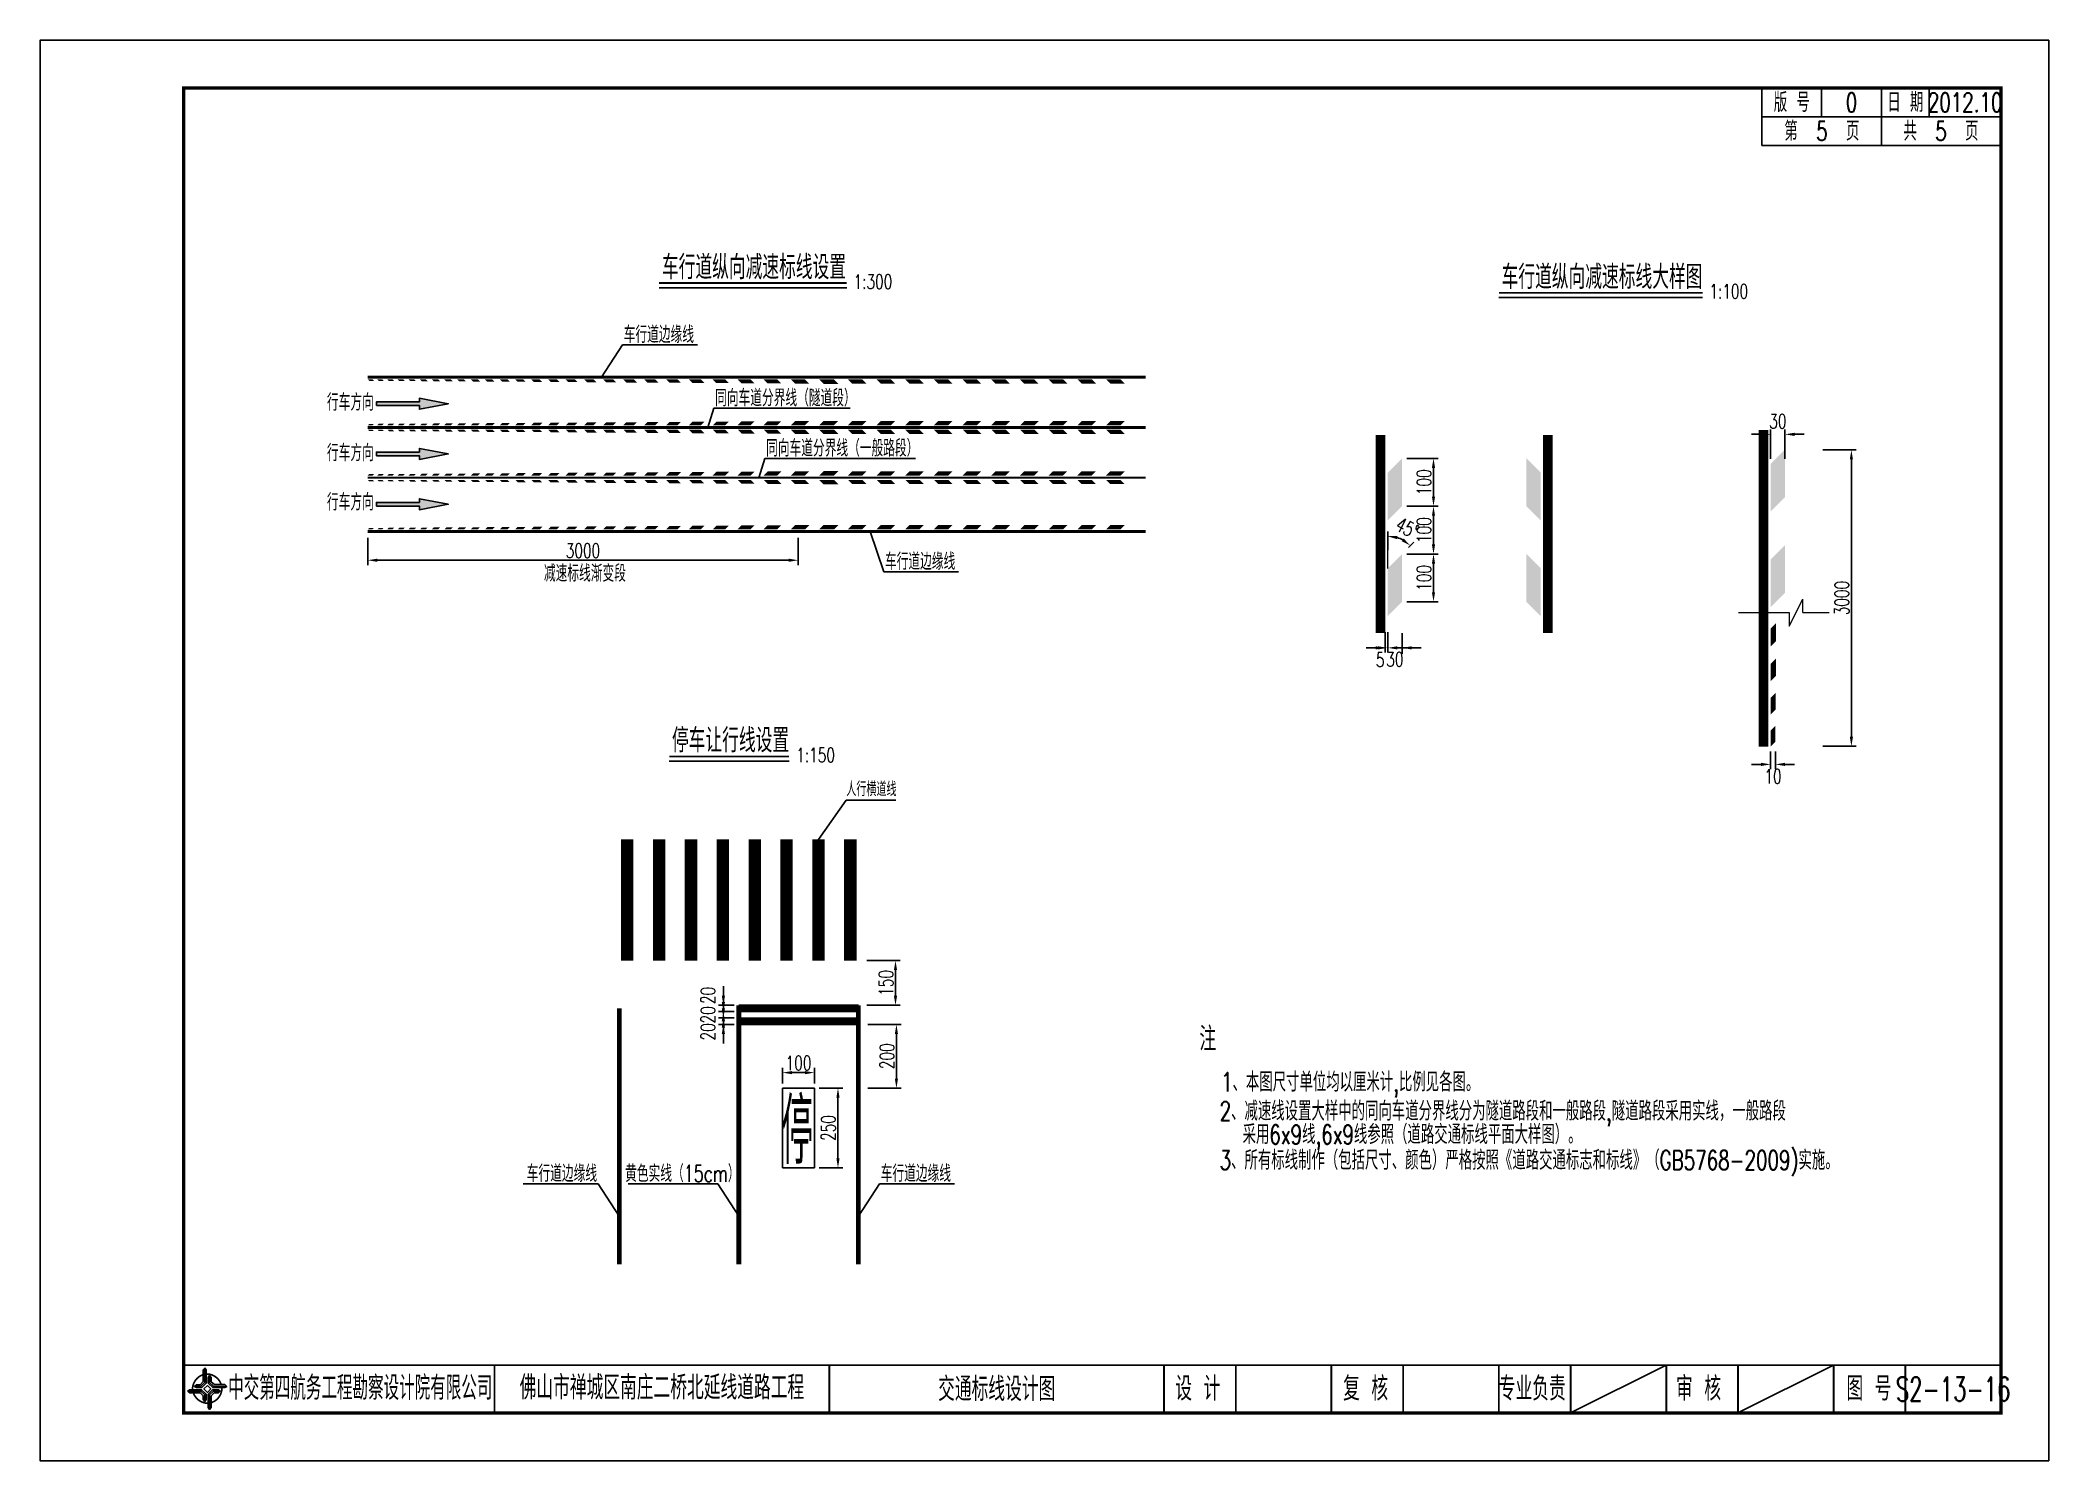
# Model space of a CAD drawing. Extents: x 2515 to 4615, y -2405 to -2108.
# Drawn here: x 4194.6 to 4614.6, y -2405.2 to -2108.2 of the extents above; entities that cross this region are included whole.
import ezdxf
from ezdxf.enums import TextEntityAlignment as Align

# ---------------------------------------------------------------- set-up
doc = ezdxf.new("R2010")
doc.units = 0
doc.header["$LTSCALE"] = 7
doc.header["$PDMODE"] = 32
doc.linetypes.add('ACAD_ISO03W100', pattern=[30, 12, -18])
doc.linetypes.add('M-6x9', pattern=[15, 6, -9])
doc.layers.get('0').update_dxf_attribs({"linetype": 'CONTINUOUS'})
doc.layers.get('Defpoints').update_dxf_attribs({"linetype": 'CONTINUOUS'})
for name, color, linetype in [('停止线', 134, 'CONTINUOUS'), ('同向车行道分界线', 134, 'ACAD_ISO03W100'), ('图框', 7, 'CONTINUOUS'), ('导向箭头', 134, 'CONTINUOUS'), ('尺寸标注', 4, 'CONTINUOUS'), ('文字', 7, 'CONTINUOUS'), ('文字字符', 7, 'CONTINUOUS'), ('标注', 4, 'CONTINUOUS')]:
    doc.layers.add(name, color=color, linetype=linetype)
doc.layers.add('道路标线', color=7, linetype='CONTINUOUS', lineweight=0)
doc.styles.get("Standard").update_dxf_attribs({"font": 'simplex1.shx', "width": 0.7, "bigfont": 'hztxt.shx'})
doc.styles.add('黑体', font='SIMHEI.TTF')
doc.dimstyles.new('例：1：100', dxfattribs={"dimtxt": 3, "dimasz": 2, "dimexe": 1, "dimexo": 1, "dimgap": 0.5, "dimtad": 1, "dimlfac": 10, "dimrnd": 0.0095, "dimdsep": 46, "dimtxsty": 'Standard', "dimcen": 0.09, "dimclrt": 256, "dimadec": 0, "dimazin": 0, "dimtfac": 1, "dimtofl": 0, "dimtmove": 2, "dimatfit": 3, "dimfxl": 0, "dimtolj": 1, "dimtzin": 0, "dimarcsym": 0})
doc.dimstyles.new('例：1：300', dxfattribs={"dimtxt": 3, "dimasz": 2, "dimexe": 1, "dimexo": 1, "dimgap": 0.5, "dimtad": 1, "dimlfac": 30, "dimrnd": 0.0095, "dimdsep": 46, "dimtxsty": 'Standard', "dimcen": 0.09, "dimclrd": 256, "dimclre": 256, "dimclrt": 256, "dimadec": 0, "dimazin": 0, "dimtfac": 1, "dimtofl": 0, "dimtmove": 2, "dimatfit": 3, "dimfxl": 0, "dimtolj": 1, "dimtzin": 0, "dimarcsym": 0})

msp = doc.modelspace()

# ---------------------------------------------------------------- texts
at = {"layer": '图框'}
for s, height, width, p in [('版 号', 4, 0.7, (4560.8415, -2121.18876)), ('0', 4, 0.7, (4573.3415, -2121.18876)), ('日 期', 4, 0.7, (4584.5915, -2121.18876)), ('2012.10', 4, 0.7, (4597.0915, -2121.18876)), ('中交第四航务工程勘察设计院有限公司', 5, 0.65, (4261.52234, -2389.94031)), ('佛山市禅城区南庄二桥北延线道路工程', 5, 0.7, (4324.5915, -2389.87406)), ('设 计', 5, 0.7, (4436.63617, -2390.09417)), ('复 核', 5, 0.7, (4471.73099, -2390.09417)), ('专业负责', 5, 0.7, (4506.58173, -2390.09417)), ('审 核', 5, 0.7, (4541.35554, -2390.09417)), ('图 号', 5, 0.7, (4576.9747, -2390.09417))]:
    msp.add_text(s, height=height, dxfattribs=dict(at, width=width)).set_placement(p, align=Align.MIDDLE_CENTER)
at = {"layer": '文字', "width": 0.7}
for s, height, p in [('车行道纵向减速标线设置', 5, (4343.84437, -2155.66285)), ('1:300', 3, (4368.71668, -2158.6601)), ('车行道纵向减速标线大样图', 5, (4521.16624, -2157.70462)), ('1:100', 3, (4547.66642, -2160.70186)), ('停车让行线设置', 5, (4338.9422, -2254.58345)), ('1:150', 3, (4356.72933, -2257.65232))]:
    msp.add_text(s, height=height, dxfattribs=at).set_placement(p, align=Align.MIDDLE_CENTER)
at = {"layer": '文字字符', "color": 7, "width": 0.7}
for s, height, p in [('车行道边缘线', 3.5, (4316.60156, -2171.49219)), ('行车方向', 3.5, (4254.55837, -2185.64944)), ('同向车道分界线（隧道段）', 3.5, (4335.71797, -2184.73934)), ('行车方向', 3.5, (4254.55837, -2196.21342)), ('同向车道分界线（一般路段）', 3.5, (4346.37813, -2195.23934)), ('行车方向', 3.5, (4254.55837, -2206.50273)), ('减速标线渐变段', 3.5, (4299.91937, -2221.39548)), ('车行道边缘线', 3.5, (4371.22729, -2218.93091)), ('人行横道线', 3, (4363.14857, -2266.2464)), ('车行道边缘线', 3.5, (4296.33743, -2346.8769)), ('黄色实线（15cm）', 3.5, (4316.90531, -2346.8769)), ('车行道边缘线', 3.5, (4370.33971, -2346.8769))]:
    msp.add_text(s, height=height, dxfattribs=at).set_placement(p)
at = {"layer": '文字字符', "width": 0.7}
for s, height, p in [('注', 5, (4436.98713, -2319.46971)), ('1、本图尺寸单位均以厘米计,比例见各图。', 4, (4441.50598, -2327.98562)), ('2、减速线设置大样中的同向车道分界线分为隧道路段和一般路段,隧道路段采用实线，一般路段', 4, (4441.20755, -2334.0649)), ('  采用6x9线,6x9线参照（道路交通标线平面大样图）。', 4, (4442.1693, -2338.95743)), ('3、所有标线制作（包括尺寸、颜色）严格按照《道路交通标志和标线》（GB5768-2009)实施。', 4, (4441.20755, -2344.33351))]:
    msp.add_text(s, height=height, dxfattribs=at).set_placement(p)
at = {"layer": '文字字符', "color": 7, "style": '黑体', "width": 0.4}
msp.add_text('停', height=12, dxfattribs=at).set_placement((4349.61064, -2341.81964))

# ---------------------------------------------------------------- blocks, each defined once
blk = doc.blocks.new('*D146')
at = {"layer": 'Defpoints', "color": 0}
for p in [(4340.67, -2309.95), (4337.45, -2311.28), (4340.67, -2311.28)]:
    blk.add_point(p, dxfattribs=at)
at = {"layer": '尺寸标注', "color": 0, "lineweight": -2}
for p, q in [((4339.67, -2309.95), (4336.45, -2309.95)), ((4337.45, -2307.95), (4337.45, -2305.95)), ((4339.67, -2311.28), (4336.45, -2311.28)), ((4337.45, -2313.28), (4337.45, -2315.28))]:
    blk.add_line(p, q, dxfattribs=at)
at = {"layer": '尺寸标注', "color": 0}
for points in [[(4337.11, -2307.95), (4337.78, -2307.95), (4337.45, -2309.95)], [(4337.11, -2313.28), (4337.78, -2313.28), (4337.45, -2311.28)]]:
    blk.add_solid(points, dxfattribs=at)
at = {"layer": '尺寸标注', "insert": (4334.2, -2307.89), "char_height": 3, "attachment_point": 5, "rotation": 90}
blk.add_mtext('\\A1;20', dxfattribs=at)
blk = doc.blocks.new('*D147')
at = {"layer": 'Defpoints', "color": 0}
for p in [(4337.45, -2312.61), (4340.67, -2311.28), (4340.67, -2312.61)]:
    blk.add_point(p, dxfattribs=at)
at = {"layer": '尺寸标注', "color": 0, "lineweight": -2}
for p, q in [((4337.45, -2309.28), (4337.45, -2307.28)), ((4339.67, -2311.28), (4336.45, -2311.28)), ((4339.67, -2312.61), (4336.45, -2312.61)), ((4337.45, -2314.61), (4337.45, -2316.61))]:
    blk.add_line(p, q, dxfattribs=at)
at = {"layer": '尺寸标注', "color": 0}
for points in [[(4337.11, -2309.28), (4337.78, -2309.28), (4337.45, -2311.28)], [(4337.11, -2314.61), (4337.78, -2314.61), (4337.45, -2312.61)]]:
    blk.add_solid(points, dxfattribs=at)
at = {"layer": '尺寸标注', "insert": (4334.2, -2311.95), "char_height": 3, "attachment_point": 5, "rotation": 90}
blk.add_mtext('\\A1;20', dxfattribs=at)
blk = doc.blocks.new('*D148')
at = {"layer": 'Defpoints', "color": 0}
for p in [(4337.45, -2313.95), (4340.67, -2312.61), (4340.67, -2313.95)]:
    blk.add_point(p, dxfattribs=at)
at = {"layer": '尺寸标注', "color": 0, "lineweight": -2}
for p, q in [((4337.45, -2310.61), (4337.45, -2308.61)), ((4339.67, -2312.61), (4336.45, -2312.61)), ((4339.67, -2313.95), (4336.45, -2313.95)), ((4337.45, -2315.95), (4337.45, -2317.95))]:
    blk.add_line(p, q, dxfattribs=at)
at = {"layer": '尺寸标注', "color": 0}
for points in [[(4337.11, -2310.61), (4337.78, -2310.61), (4337.45, -2312.61)], [(4337.11, -2315.95), (4337.78, -2315.95), (4337.45, -2313.95)]]:
    blk.add_solid(points, dxfattribs=at)
at = {"layer": '尺寸标注', "insert": (4334.2, -2315.5), "char_height": 3, "attachment_point": 5, "rotation": 90}
blk.add_mtext('\\A1;20', dxfattribs=at)
blk = doc.blocks.new('*D149')
at = {"layer": 'Defpoints', "color": 0}
for p in [(4356.48, -2313.95), (4373.63, -2313.95), (4356.48, -2327.28)]:
    blk.add_point(p, dxfattribs=at)
at = {"layer": '尺寸标注', "color": 0, "lineweight": -2}
for p, q in [((4367.63, -2313.95), (4374.63, -2313.95)), ((4373.63, -2325.28), (4373.63, -2315.95)), ((4367.63, -2327.28), (4374.63, -2327.28))]:
    blk.add_line(p, q, dxfattribs=at)
at = {"layer": '尺寸标注', "color": 0}
for points in [[(4373.3, -2315.95), (4373.96, -2315.95), (4373.63, -2313.95)], [(4373.3, -2325.28), (4373.96, -2325.28), (4373.63, -2327.28)]]:
    blk.add_solid(points, dxfattribs=at)
at = {"layer": '尺寸标注', "insert": (4371.63, -2320.61), "char_height": 3, "attachment_point": 5, "rotation": 90}
blk.add_mtext('\\A1;200', dxfattribs=at)
blk = doc.blocks.new('*D150')
at = {"layer": 'Defpoints', "color": 0}
for p in [(4356.48, -2324.03), (4349.81, -2327.28), (4356.48, -2327.28)]:
    blk.add_point(p, dxfattribs=at)
at = {"layer": '尺寸标注', "color": 0, "lineweight": -2}
for p, q in [((4349.81, -2326.28), (4349.81, -2323.03)), ((4351.81, -2324.03), (4354.48, -2324.03)), ((4356.48, -2326.28), (4356.48, -2323.03))]:
    blk.add_line(p, q, dxfattribs=at)
at = {"layer": '尺寸标注', "color": 0}
for points in [[(4351.81, -2323.7), (4351.81, -2324.37), (4349.81, -2324.03)], [(4354.48, -2323.7), (4354.48, -2324.37), (4356.48, -2324.03)]]:
    blk.add_solid(points, dxfattribs=at)
at = {"layer": '尺寸标注', "insert": (4353.15, -2322.03), "char_height": 3, "attachment_point": 5}
blk.add_mtext('\\A1;100', dxfattribs=at)
blk = doc.blocks.new('*D151')
at = {"layer": 'Defpoints', "color": 0}
for p in [(4356.48, -2327.28), (4356.48, -2343.95), (4361.41, -2343.95)]:
    blk.add_point(p, dxfattribs=at)
at = {"layer": '尺寸标注', "color": 0, "lineweight": -2}
for p, q in [((4357.48, -2327.28), (4362.41, -2327.28)), ((4361.41, -2329.28), (4361.41, -2341.95)), ((4357.48, -2343.95), (4362.41, -2343.95))]:
    blk.add_line(p, q, dxfattribs=at)
at = {"layer": '尺寸标注', "color": 0}
for points in [[(4361.08, -2329.28), (4361.74, -2329.28), (4361.41, -2327.28)], [(4361.08, -2341.95), (4361.74, -2341.95), (4361.41, -2343.95)]]:
    blk.add_solid(points, dxfattribs=at)
at = {"layer": '尺寸标注', "insert": (4359.41, -2335.61), "char_height": 3, "attachment_point": 5, "rotation": 90}
blk.add_mtext('\\A1;250', dxfattribs=at)
blk = doc.blocks.new('*D152')
at = {"layer": 'Defpoints', "color": 0}
for p in [(4364, -2300.61), (4373.44, -2300.61), (4365.67, -2309.95)]:
    blk.add_point(p, dxfattribs=at)
at = {"layer": '尺寸标注', "color": 0, "lineweight": -2}
for p, q in [((4367.44, -2300.61), (4374.44, -2300.61)), ((4373.44, -2307.95), (4373.44, -2302.61)), ((4367.44, -2309.95), (4374.44, -2309.95))]:
    blk.add_line(p, q, dxfattribs=at)
at = {"layer": '尺寸标注', "color": 0}
for points in [[(4373.1, -2302.61), (4373.77, -2302.61), (4373.44, -2300.61)], [(4373.1, -2307.95), (4373.77, -2307.95), (4373.44, -2309.95)]]:
    blk.add_solid(points, dxfattribs=at)
at = {"layer": '尺寸标注', "insert": (4371.44, -2305.28), "char_height": 3, "attachment_point": 5, "rotation": 90}
blk.add_mtext('\\A1;150', dxfattribs=at)
blk = doc.blocks.new('series')
at = {"width": 0.75}
for tag, height, p in [('页码', 4, (-35, -19)), ('图名', 5, (-220, -282)), ('图号', 5, (-20, -282))]:
    blk.add_attdef(tag, text='', height=height, dxfattribs=at).set_placement(p, align=Align.MIDDLE_CENTER)
blk = doc.blocks.new('tb')
at = {"lineweight": -3}
h = blk.add_hatch(color=256, dxfattribs=at)
h.paths.add_polyline_path([(-1.23, -0.13), (-3.78, -0.14), (-4.14, -0.41), (-1.4, -0.44), (-0.56, -1.24), (-0.54, -2.62), (-0.27, -2.2), (-0.26, -1.06)])
h.paths.add_polyline_path([(0.13, -1.08), (0.14, -3.86), (0.41, -4.26), (0.44, -1.24), (1.25, -0.43), (2.66, -0.43), (2.26, -0.16), (1.07, -0.15)])
h.paths.add_polyline_path([(1.08, 0.3), (3.62, 0.3), (4.02, 0.56), (1.25, 0.57), (0.43, 1.39), (0.43, 2.8), (0.16, 2.41), (0.15, 1.24)])
h.paths.add_polyline_path([(-0.28, 1.21), (-0.28, 3.99), (-0.56, 4.39), (-0.57, 1.41), (-1.38, 0.6), (-2.74, 0.56), (-2.33, 0.3), (-1.2, 0.29)])
for p, q in [((-0.56, 4.39), (-0.57, 1.41)), ((-1.38, 0.6), (-2.74, 0.56)), ((-0.57, 1.41), (-1.38, 0.6)), ((0.43, 2.8), (0.43, 1.39)), ((0.43, 1.39), (1.25, 0.57)), ((1.25, 0.57), (4.02, 0.56)), ((-4.14, -0.41), (-1.4, -0.44)), ((-1.4, -0.44), (-0.56, -1.24)), ((-0.56, -1.24), (-0.54, -2.62)), ((0.41, -4.26), (0.44, -1.24)), ((0.44, -1.24), (1.25, -0.43)), ((1.25, -0.43), (2.66, -0.43))]:
    blk.add_line(p, q, dxfattribs=at)
at = {"lineweight": -3, "flags": 128}
for points in [[(-0.9, 3.99), (-0.9, 1.58), (-1.53, 0.91), (-2.34, 0.91), (-2.74, 0.56), (-2.33, 0.3), (-1.2, 0.29), (-0.28, 1.21), (-0.28, 3.99), (-0.56, 4.39)], [(-0.04, 0.77), (0.68, 0.04), (-0.04, -0.69), (-0.77, 0.05)], [(3.62, 0.92), (1.43, 0.92), (0.77, 1.54), (0.77, 2.38), (0.43, 2.8), (0.16, 2.41), (0.15, 1.24), (1.08, 0.3), (3.62, 0.3), (4.02, 0.56)], [(-3.73, -0.76), (-1.54, -0.76), (-0.89, -1.39), (-0.89, -2.21), (-0.54, -2.62), (-0.27, -2.2), (-0.26, -1.06), (-1.23, -0.13), (-3.78, -0.14), (-4.14, -0.41)], [(0.75, -3.85), (0.75, -1.43), (1.4, -0.78), (2.26, -0.78), (2.66, -0.43), (2.26, -0.16), (1.07, -0.15), (0.13, -1.08), (0.14, -3.86), (0.41, -4.26)]]:
    blk.add_lwpolyline(points, close=True, dxfattribs=at)
at = {"lineweight": -3, "const_width": 0.35, "flags": 128}
for points in [[(-0.9, 3.02, 0.324167), (-3.16, -0.14)], [(2.88, 0.92, 0.324403), (-0.24, 3.15)], [(0.75, -2.86, 0.325418), (3.02, 0.26)], [(-2.98, -0.76, 0.322976), (0.14, -2.98)]]:
    blk.add_lwpolyline(points, format="xyb", dxfattribs=at)
blk = doc.blocks.new('123')
at = {"layer": '图框'}
blk.add_lwpolyline([(2934.59, -2405.19), (2934.59, -2108.19), (2514.59, -2108.19), (2514.59, -2405.19)], close=True, dxfattribs=at)
blk = doc.blocks.new('*D174')
at = {"layer": 'Defpoints', "color": 0}
for p in [(4263.09, -2211.2), (4353.09, -2211.2), (4353.09, -2216.91)]:
    blk.add_point(p, dxfattribs=at)
at = {"layer": '尺寸标注', "lineweight": -2}
for p, q in [((4263.09, -2212.2), (4263.09, -2217.91)), ((4353.09, -2212.2), (4353.09, -2217.91)), ((4265.09, -2216.91), (4351.09, -2216.91))]:
    blk.add_line(p, q, dxfattribs=at)
at = {"layer": '尺寸标注'}
for points in [[(4265.09, -2216.58), (4265.09, -2217.25), (4263.09, -2216.91)], [(4351.09, -2216.58), (4351.09, -2217.25), (4353.09, -2216.91)]]:
    blk.add_solid(points, dxfattribs=at)
at = {"layer": '尺寸标注', "insert": (4308.09, -2214.91), "char_height": 3, "attachment_point": 5}
blk.add_mtext('\\A1;3000', dxfattribs=at)
blk = doc.blocks.new('*D176')
at = {"layer": 'Defpoints', "color": 0}
for p in [(4475.85, -2232.19), (4476.35, -2232.19), (4476.35, -2235.23)]:
    blk.add_point(p, dxfattribs=at)
at = {"layer": '尺寸标注', "lineweight": -2}
for p, q in [((4475.85, -2233.19), (4475.85, -2236.23)), ((4476.35, -2233.19), (4476.35, -2236.23)), ((4473.85, -2235.23), (4471.85, -2235.23)), ((4478.35, -2235.23), (4480.35, -2235.23))]:
    blk.add_line(p, q, dxfattribs=at)
at = {"layer": '尺寸标注'}
for points in [[(4473.85, -2234.9), (4473.85, -2235.56), (4475.85, -2235.23)], [(4478.35, -2234.9), (4478.35, -2235.56), (4476.35, -2235.23)]]:
    blk.add_solid(points, dxfattribs=at)
at = {"layer": '尺寸标注', "insert": (4474.78, -2237.71), "char_height": 3, "attachment_point": 5}
blk.add_mtext('\\A1;5', dxfattribs=at)
blk = doc.blocks.new('*D177')
at = {"layer": 'Defpoints', "color": 0}
for p in [(4476.35, -2232.11), (4479.35, -2232.11), (4479.35, -2235.23)]:
    blk.add_point(p, dxfattribs=at)
at = {"layer": '尺寸标注', "lineweight": -2}
for p, q in [((4476.35, -2233.11), (4476.35, -2236.23)), ((4479.35, -2233.11), (4479.35, -2236.23)), ((4474.35, -2235.23), (4472.35, -2235.23)), ((4481.35, -2235.23), (4483.35, -2235.23))]:
    blk.add_line(p, q, dxfattribs=at)
at = {"layer": '尺寸标注'}
for points in [[(4474.35, -2234.9), (4474.35, -2235.56), (4476.35, -2235.23)], [(4481.35, -2234.9), (4481.35, -2235.56), (4479.35, -2235.23)]]:
    blk.add_solid(points, dxfattribs=at)
at = {"layer": '尺寸标注', "insert": (4477.85, -2237.64), "char_height": 3, "attachment_point": 5}
blk.add_mtext('\\A1;30', dxfattribs=at)
blk = doc.blocks.new('*D178')
at = {"layer": 'Defpoints', "color": 0}
for p in [(4478.09, -2212.11), (4476.35, -2215.82), (4479.97, -2214.99), (4476.35, -2218.61), (4476.35, -2218.61)]:
    blk.add_point(p, dxfattribs=at)
at = {"layer": '尺寸标注', "lineweight": -2}
for p, q in [((4476.35, -2214.82), (4476.35, -2210.88)), ((4480.68, -2214.28), (4481.81, -2213.14))]:
    blk.add_line(p, q, dxfattribs=at)
blk.add_arc((4476.35, -2218.61), 6.73, 62.1018, 72.8982, dxfattribs=at)
at = {"layer": '尺寸标注'}
for points in [[(4478.28, -2212.51), (4478.38, -2211.85), (4476.35, -2211.88)], [(4479.69, -2212.39), (4479.3, -2212.93), (4481.11, -2213.85)]]:
    blk.add_solid(points, dxfattribs=at)
at = {"layer": '尺寸标注', "insert": (4480.45, -2210.21), "char_height": 3, "attachment_point": 5, "rotation": 333.9422}
blk.add_mtext('\\A1;45°', dxfattribs=at)
blk = doc.blocks.new('*D179')
at = {"layer": 'Defpoints', "color": 0}
for p in [(4479.35, -2195.61), (4479.35, -2205.61), (4485.93, -2205.61)]:
    blk.add_point(p, dxfattribs=at)
at = {"layer": '尺寸标注', "lineweight": -2}
for p, q in [((4480.35, -2195.61), (4486.93, -2195.61)), ((4485.93, -2197.61), (4485.93, -2203.61)), ((4480.35, -2205.61), (4486.93, -2205.61))]:
    blk.add_line(p, q, dxfattribs=at)
at = {"layer": '尺寸标注'}
for points in [[(4485.6, -2197.61), (4486.26, -2197.61), (4485.93, -2195.61)], [(4485.6, -2203.61), (4486.26, -2203.61), (4485.93, -2205.61)]]:
    blk.add_solid(points, dxfattribs=at)
at = {"layer": '尺寸标注', "insert": (4483.93, -2200.61), "char_height": 3, "attachment_point": 5, "rotation": 90}
blk.add_mtext('\\A1;100', dxfattribs=at)
blk = doc.blocks.new('*D180')
at = {"layer": 'Defpoints', "color": 0}
for p in [(4479.35, -2205.61), (4479.35, -2215.61), (4485.93, -2215.61)]:
    blk.add_point(p, dxfattribs=at)
at = {"layer": '尺寸标注', "lineweight": -2}
for p, q in [((4480.35, -2205.61), (4486.93, -2205.61)), ((4485.93, -2207.61), (4485.93, -2213.61)), ((4480.35, -2215.61), (4486.93, -2215.61))]:
    blk.add_line(p, q, dxfattribs=at)
at = {"layer": '尺寸标注'}
for points in [[(4485.6, -2207.61), (4486.26, -2207.61), (4485.93, -2205.61)], [(4485.6, -2213.61), (4486.26, -2213.61), (4485.93, -2215.61)]]:
    blk.add_solid(points, dxfattribs=at)
at = {"layer": '尺寸标注', "insert": (4483.93, -2210.61), "char_height": 3, "attachment_point": 5, "rotation": 90}
blk.add_mtext('\\A1;100', dxfattribs=at)
blk = doc.blocks.new('*D181')
at = {"layer": 'Defpoints', "color": 0}
for p in [(4479.35, -2215.61), (4479.35, -2225.61), (4485.93, -2225.61)]:
    blk.add_point(p, dxfattribs=at)
at = {"layer": '尺寸标注', "lineweight": -2}
for p, q in [((4480.35, -2215.61), (4486.93, -2215.61)), ((4485.93, -2217.61), (4485.93, -2223.61)), ((4480.35, -2225.61), (4486.93, -2225.61))]:
    blk.add_line(p, q, dxfattribs=at)
at = {"layer": '尺寸标注'}
for points in [[(4485.6, -2217.61), (4486.26, -2217.61), (4485.93, -2215.61)], [(4485.6, -2223.61), (4486.26, -2223.61), (4485.93, -2225.61)]]:
    blk.add_solid(points, dxfattribs=at)
at = {"layer": '尺寸标注', "insert": (4483.93, -2220.61), "char_height": 3, "attachment_point": 5, "rotation": 90}
blk.add_mtext('\\A1;100', dxfattribs=at)
blk = doc.blocks.new('*D183')
at = {"layer": 'Defpoints', "color": 0}
for p in [(4559.44, -2193.84), (4559.44, -2255.81), (4573.31, -2255.81)]:
    blk.add_point(p, dxfattribs=at)
at = {"layer": '尺寸标注', "lineweight": -2}
for p, q in [((4567.31, -2193.84), (4574.31, -2193.84)), ((4573.31, -2195.84), (4573.31, -2253.81)), ((4567.31, -2255.81), (4574.31, -2255.81))]:
    blk.add_line(p, q, dxfattribs=at)
at = {"layer": '尺寸标注'}
for points in [[(4572.98, -2195.84), (4573.64, -2195.84), (4573.31, -2193.84)], [(4572.98, -2253.81), (4573.64, -2253.81), (4573.31, -2255.81)]]:
    blk.add_solid(points, dxfattribs=at)
at = {"layer": '尺寸标注', "insert": (4571.31, -2224.82), "char_height": 3, "attachment_point": 5, "rotation": 90}
blk.add_mtext('\\A1;3000', dxfattribs=at)
blk = doc.blocks.new('*D184')
at = {"layer": 'Defpoints', "color": 0}
for p in [(4556.42, -2255.89), (4557.42, -2255.89), (4557.42, -2259.59)]:
    blk.add_point(p, dxfattribs=at)
at = {"layer": '尺寸标注', "color": 0, "lineweight": -2}
for p, q in [((4554.42, -2259.59), (4552.42, -2259.59)), ((4556.42, -2256.89), (4556.42, -2260.59)), ((4557.42, -2256.89), (4557.42, -2260.59)), ((4559.42, -2259.59), (4561.42, -2259.59))]:
    blk.add_line(p, q, dxfattribs=at)
at = {"layer": '尺寸标注', "color": 0}
for points in [[(4554.42, -2259.26), (4554.42, -2259.93), (4556.42, -2259.59)], [(4559.42, -2259.26), (4559.42, -2259.93), (4557.42, -2259.59)]]:
    blk.add_solid(points, dxfattribs=at)
at = {"layer": '尺寸标注', "insert": (4556.92, -2262.12), "char_height": 3, "attachment_point": 5}
blk.add_mtext('\\A1;10', dxfattribs=at)
blk = doc.blocks.new('*D185')
at = {"layer": 'Defpoints', "color": 0}
for p in [(4559.42, -2190.59), (4556.41, -2196.74), (4559.42, -2196.74)]:
    blk.add_point(p, dxfattribs=at)
at = {"layer": '尺寸标注', "color": 0, "lineweight": -2}
for p, q in [((4554.41, -2190.59), (4552.41, -2190.59)), ((4556.41, -2195.74), (4556.41, -2189.59)), ((4559.42, -2195.74), (4559.42, -2189.59)), ((4561.42, -2190.59), (4563.42, -2190.59))]:
    blk.add_line(p, q, dxfattribs=at)
at = {"layer": '尺寸标注', "color": 0}
for points in [[(4554.41, -2190.26), (4554.41, -2190.93), (4556.41, -2190.59)], [(4561.42, -2190.26), (4561.42, -2190.93), (4559.42, -2190.59)]]:
    blk.add_solid(points, dxfattribs=at)
at = {"layer": '尺寸标注', "insert": (4557.92, -2187.84), "char_height": 3, "attachment_point": 5}
blk.add_mtext('\\A1;30', dxfattribs=at)

# ---------------------------------------------------------------- dimensions: what is measured, and where the dimension line sits
at = {"layer": '尺寸标注'}
for base, p1, p2, text, dimstyle, picture, middle in [((4559.42402, -2190.5946), (4556.41064, -2196.73802), (4559.42402, -2196.73802), '30', '例：1：100', '*D185', (4557.91733, -2187.83552)), ((4476.34897, -2235.22874), (4475.84897, -2232.19193), (4476.34897, -2232.19193), '5', '例：1：300', '*D176', (4474.78037, -2237.70603)), ((4479.34976, -2235.22874), (4476.34897, -2232.11495), (4479.34976, -2232.11495), '30', '例：1：300', '*D177', (4477.84937, -2237.63519)), ((4557.42303, -2259.59378), (4556.4164, -2255.89095), (4557.42303, -2255.89095), '10', '例：1：100', '*D184', (4556.91972, -2262.1183))]:
    dim = msp.add_linear_dim(base=base, p1=p1, p2=p2, text=text, dimstyle=dimstyle, dxfattribs=at)
    dim.commit()
    dim.dimension.update_dxf_attribs({"geometry": picture, "text_midpoint": middle, "dimtype": 160})
for base, p1, p2, text, dimstyle, picture, middle in [((4485.93008, -2205.60553), (4479.3507, -2195.60553), (4479.3507, -2205.60553), '100', '例：1：300', '*D179', (4483.93008, -2200.60553)), ((4485.93008, -2215.60553), (4479.3507, -2205.60553), (4479.3507, -2215.60553), '100', '例：1：300', '*D180', (4483.93008, -2210.60553)), ((4485.93008, -2225.60553), (4479.3507, -2215.60553), (4479.3507, -2225.60553), '100', '例：1：300', '*D181', (4483.93008, -2220.60553)), ((4373.43515, -2300.61481), (4365.66927, -2309.94802), (4364.00187, -2300.61481), '150', '例：1：100', '*D152', (4371.43515, -2305.28142)), ((4337.44752, -2312.61469), (4340.66928, -2311.28134), (4340.66928, -2312.61469), '20', '例：1：100', '*D147', (4334.19752, -2311.94801)), ((4373.62994, -2313.94801), (4356.4815, -2327.28129), (4356.4815, -2313.94801), '200', '例：1：100', '*D149', (4371.62994, -2320.61465)), ((4361.40943, -2343.94796), (4356.4815, -2327.28129), (4356.4815, -2343.94796), '250', '例：1：100', '*D151', (4359.40943, -2335.61463))]:
    dim = msp.add_linear_dim(base=base, p1=p1, p2=p2, angle=90, text=text, dimstyle=dimstyle, dxfattribs=at)
    dim.commit()
    dim.dimension.update_dxf_attribs({"geometry": picture, "text_midpoint": middle})
for p1, p2, distance, picture, middle in [((4559.43542, -2193.841), (4559.43542, -2255.80556), 13.87512, '*D183', (4571.31054, -2224.82328)), ((4263.08506, -2211.20187), (4353.08506, -2211.20187), -5.71026, '*D174', (4308.08506, -2214.91213))]:
    dim = msp.add_aligned_dim(p1=p1, p2=p2, distance=distance, text='3000', dimstyle='例：1：300', dxfattribs=at)
    dim.commit()
    dim.dimension.update_dxf_attribs({"geometry": picture, "text_midpoint": middle})
dim = msp.add_angular_dim_2l(base=(4478.09072, -2212.10886), line1=((4476.35004, -2218.60518), (4479.96813, -2214.98709)), line2=((4476.35004, -2218.60518), (4476.35004, -2215.82111)), dimstyle='例：1：300', dxfattribs=at)
dim.commit()
dim.dimension.update_dxf_attribs({"geometry": '*D178', "text_midpoint": (4480.45451, -2210.2113), "dimtype": 162})
for base, p1, p2, picture, middle in [((4337.44752, -2311.28134), (4340.66928, -2309.94802), (4340.66928, -2311.28134), '*D146', (4334.19752, -2307.88633)), ((4337.44752, -2313.94801), (4340.66928, -2312.61469), (4340.66928, -2313.94801), '*D148', (4334.19752, -2315.50494))]:
    dim = msp.add_linear_dim(base=base, p1=p1, p2=p2, angle=90, text='20', dimstyle='例：1：100', dxfattribs=at)
    dim.commit()
    dim.dimension.update_dxf_attribs({"geometry": picture, "text_midpoint": middle, "dimtype": 160})
dim = msp.add_linear_dim(base=(4356.4815, -2324.035), p1=(4349.81483, -2327.28129), p2=(4356.4815, -2327.28129), text='100', dimstyle='例：1：100', dxfattribs=at)
dim.commit()
dim.dimension.update_dxf_attribs({"geometry": '*D150', "text_midpoint": (4353.14816, -2322.035)})

# ---------------------------------------------------------------- hatches: boundary and pattern name
at = {"layer": '导向箭头'}
for points in [[(4273.90461, -2185.34684), (4273.90461, -2184.58018), (4264.90461, -2184.58018), (4264.90461, -2183.81351), (4273.90461, -2183.81351), (4273.90461, -2183.04684), (4279.90461, -2184.19684)], [(4273.90461, -2195.84684), (4273.90461, -2195.08018), (4264.90461, -2195.08018), (4264.90461, -2194.31351), (4273.90461, -2194.31351), (4273.90461, -2193.54684), (4279.90461, -2194.69684)], [(4273.90461, -2206.34684), (4273.90461, -2205.58018), (4264.90461, -2205.58018), (4264.90461, -2204.81351), (4273.90461, -2204.81351), (4273.90461, -2204.04684), (4279.90461, -2205.19684)]]:
    msp.add_hatch(color=7, dxfattribs=at).paths.add_polyline_path(points)
at = {"layer": '道路标线'}
for points in [[(4263.08506, -2179.10672), (4263.38506, -2179.40672), (4264.38506, -2179.40672), (4264.08506, -2179.10672)], [(4265.08506, -2179.10672), (4265.39839, -2179.42005), (4266.44283, -2179.42005), (4266.1295, -2179.10672)], [(4267.17394, -2179.10672), (4267.5012, -2179.43398), (4268.59207, -2179.43398), (4268.26481, -2179.10672)], [(4269.35567, -2179.10672), (4269.69748, -2179.44852), (4270.83682, -2179.44852), (4270.49502, -2179.10672)], [(4271.63437, -2179.10672), (4271.99136, -2179.46371), (4273.18135, -2179.46371), (4272.82435, -2179.10672)], [(4274.01434, -2179.10672), (4274.3872, -2179.47958), (4275.63007, -2179.47958), (4275.25721, -2179.10672)], [(4276.50008, -2179.10672), (4276.88952, -2179.49615), (4278.18763, -2179.49615), (4277.79819, -2179.10672)], [(4279.09631, -2179.10672), (4279.50305, -2179.51346), (4280.85885, -2179.51346), (4280.45211, -2179.10672)], [(4281.80792, -2179.10672), (4282.23274, -2179.53154), (4283.6488, -2179.53154), (4283.22398, -2179.10672)], [(4284.64004, -2179.10672), (4285.08374, -2179.55042), (4286.56274, -2179.55042), (4286.11904, -2179.10672)], [(4287.59804, -2179.10672), (4288.06146, -2179.57014), (4289.6062, -2179.57014), (4289.14278, -2179.10672)], [(4290.68751, -2179.10672), (4291.17153, -2179.59074), (4292.78491, -2179.59074), (4292.3009, -2179.10672)], [(4293.91428, -2179.10672), (4294.41981, -2179.61225), (4296.10491, -2179.61225), (4295.59938, -2179.10672)], [(4297.28447, -2179.10672), (4297.81247, -2179.63472), (4299.57246, -2179.63472), (4299.04446, -2179.10672)], [(4300.80445, -2179.10672), (4301.35591, -2179.65818), (4303.19412, -2179.65818), (4302.64266, -2179.10672)], [(4304.48086, -2179.10672), (4305.05684, -2179.68269), (4306.97674, -2179.68269), (4306.40077, -2179.10672)], [(4308.32068, -2179.10672), (4308.92225, -2179.70829), (4310.92748, -2179.70829), (4310.32591, -2179.10672)], [(4312.33115, -2179.10672), (4312.95946, -2179.73503), (4315.05382, -2179.73503), (4314.42551, -2179.10672)], [(4316.51987, -2179.10672), (4317.1761, -2179.76295), (4319.36354, -2179.76295), (4318.70731, -2179.10672)], [(4320.89475, -2179.10672), (4321.58014, -2179.79212), (4323.8648, -2179.79212), (4323.17941, -2179.10672)], [(4325.46407, -2179.10672), (4326.17993, -2179.82258), (4328.56613, -2179.82258), (4327.85027, -2179.10672)], [(4330.23647, -2179.10672), (4330.98414, -2179.8544), (4333.4764, -2179.8544), (4332.72872, -2179.10672)], [(4335.22097, -2179.10672), (4336.00188, -2179.88763), (4338.6049, -2179.88763), (4337.82399, -2179.10672)], [(4340.42701, -2179.10672), (4341.24263, -2179.92233), (4343.96134, -2179.92233), (4343.14572, -2179.10672)], [(4345.86443, -2179.10672), (4346.7163, -2179.95858), (4349.55584, -2179.95858), (4348.70398, -2179.10672)], [(4351.54352, -2179.10672), (4352.43324, -2179.99644), (4355.39898, -2179.99644), (4354.50926, -2179.10672)], [(4357.47501, -2179.10672), (4358.40427, -2180.03599), (4361.50183, -2180.03599), (4360.57256, -2179.10672)], [(4363.47501, -2179.10672), (4364.37501, -2180.00672), (4367.37501, -2180.00672), (4366.47501, -2179.10672)], [(4369.47501, -2179.10672), (4370.37501, -2180.00672), (4373.37501, -2180.00672), (4372.47501, -2179.10672)], [(4375.47501, -2179.10672), (4376.37501, -2180.00672), (4379.37501, -2180.00672), (4378.47501, -2179.10672)], [(4381.47501, -2179.10672), (4382.37501, -2180.00672), (4385.37501, -2180.00672), (4384.47501, -2179.10672)], [(4387.47501, -2179.10672), (4388.37501, -2180.00672), (4391.37501, -2180.00672), (4390.47501, -2179.10672)], [(4393.47501, -2179.10672), (4394.37501, -2180.00672), (4397.37501, -2180.00672), (4396.47501, -2179.10672)], [(4399.47501, -2179.10672), (4400.37501, -2180.00672), (4403.37501, -2180.00672), (4402.47501, -2179.10672)], [(4405.47501, -2179.10672), (4406.37501, -2180.00672), (4409.37501, -2180.00672), (4408.47501, -2179.10672)], [(4411.47501, -2179.10672), (4412.37501, -2180.00672), (4415.37501, -2180.00672), (4414.47501, -2179.10672)], [(4417.47501, -2179.10672), (4418.37501, -2180.00672), (4421.37501, -2180.00672), (4420.47501, -2179.10672)], [(4297.28447, -2188.70672), (4297.81247, -2188.17872), (4299.57246, -2188.17872), (4299.04446, -2188.70672)], [(4300.80445, -2188.70672), (4301.35591, -2188.15526), (4303.19412, -2188.15526), (4302.64266, -2188.70672)], [(4304.48086, -2188.70672), (4305.05684, -2188.13075), (4306.97674, -2188.13075), (4306.40077, -2188.70672)], [(4308.32068, -2188.70672), (4308.92225, -2188.10515), (4310.92748, -2188.10515), (4310.32591, -2188.70672)], [(4312.33115, -2188.70672), (4312.95946, -2188.07841), (4315.05382, -2188.07841), (4314.42551, -2188.70672)], [(4316.51987, -2188.70672), (4317.1761, -2188.05049), (4319.36354, -2188.05049), (4318.70731, -2188.70672)], [(4320.89475, -2188.70672), (4321.58014, -2188.02132), (4323.8648, -2188.02132), (4323.17941, -2188.70672)], [(4325.46407, -2188.70672), (4326.17993, -2187.99086), (4328.56613, -2187.99086), (4327.85027, -2188.70672)], [(4330.23647, -2188.70672), (4330.98414, -2187.95904), (4333.4764, -2187.95904), (4332.72872, -2188.70672)], [(4335.22097, -2188.70672), (4336.00188, -2187.92581), (4338.6049, -2187.92581), (4337.82399, -2188.70672)], [(4340.42701, -2188.70672), (4341.24263, -2187.89111), (4343.96134, -2187.89111), (4343.14572, -2188.70672)], [(4345.86443, -2188.70672), (4346.7163, -2187.85486), (4349.55584, -2187.85486), (4348.70398, -2188.70672)], [(4351.54352, -2188.70672), (4352.43324, -2187.817), (4355.39898, -2187.817), (4354.50926, -2188.70672)], [(4357.47501, -2188.70672), (4358.40427, -2187.77745), (4361.50183, -2187.77745), (4360.57256, -2188.70672)], [(4363.47501, -2188.70672), (4364.37501, -2187.80672), (4367.37501, -2187.80672), (4366.47501, -2188.70672)], [(4369.47501, -2188.70672), (4370.37501, -2187.80672), (4373.37501, -2187.80672), (4372.47501, -2188.70672)], [(4375.47501, -2188.70672), (4376.37501, -2187.80672), (4379.37501, -2187.80672), (4378.47501, -2188.70672)], [(4381.47501, -2188.70672), (4382.37501, -2187.80672), (4385.37501, -2187.80672), (4384.47501, -2188.70672)], [(4387.47501, -2188.70672), (4388.37501, -2187.80672), (4391.37501, -2187.80672), (4390.47501, -2188.70672)], [(4393.47501, -2188.70672), (4394.37501, -2187.80672), (4397.37501, -2187.80672), (4396.47501, -2188.70672)], [(4399.47501, -2188.70672), (4400.37501, -2187.80672), (4403.37501, -2187.80672), (4402.47501, -2188.70672)], [(4405.47501, -2188.70672), (4406.37501, -2187.80672), (4409.37501, -2187.80672), (4408.47501, -2188.70672)], [(4411.47501, -2188.70672), (4412.37501, -2187.80672), (4415.37501, -2187.80672), (4414.47501, -2188.70672)], [(4417.47501, -2188.70672), (4418.37501, -2187.80672), (4421.37501, -2187.80672), (4420.47501, -2188.70672)], [(4263.08506, -2188.70672), (4263.38506, -2188.40672), (4264.38506, -2188.40672), (4264.08506, -2188.70672)], [(4263.08506, -2189.60672), (4263.38506, -2189.90672), (4264.38506, -2189.90672), (4264.08506, -2189.60672)], [(4265.08506, -2188.70672), (4265.39839, -2188.39339), (4266.44283, -2188.39339), (4266.1295, -2188.70672)], [(4265.08506, -2189.60672), (4265.39839, -2189.92005), (4266.44283, -2189.92005), (4266.1295, -2189.60672)], [(4267.17394, -2188.70672), (4267.5012, -2188.37946), (4268.59207, -2188.37946), (4268.26481, -2188.70672)], [(4267.17394, -2189.60672), (4267.5012, -2189.93398), (4268.59207, -2189.93398), (4268.26481, -2189.60672)], [(4269.35567, -2188.70672), (4269.69748, -2188.36491), (4270.83682, -2188.36491), (4270.49502, -2188.70672)], [(4269.35567, -2189.60672), (4269.69748, -2189.94852), (4270.83682, -2189.94852), (4270.49502, -2189.60672)], [(4271.63437, -2188.70672), (4271.99136, -2188.34972), (4273.18135, -2188.34972), (4272.82435, -2188.70672)], [(4271.63437, -2189.60672), (4271.99136, -2189.96371), (4273.18135, -2189.96371), (4272.82435, -2189.60672)], [(4274.01434, -2188.70672), (4274.3872, -2188.33386), (4275.63007, -2188.33386), (4275.25721, -2188.70672)], [(4274.01434, -2189.60672), (4274.3872, -2189.97958), (4275.63007, -2189.97958), (4275.25721, -2189.60672)], [(4276.50008, -2188.70672), (4276.88952, -2188.31729), (4278.18763, -2188.31729), (4277.79819, -2188.70672)], [(4276.50008, -2189.60672), (4276.88952, -2189.99615), (4278.18763, -2189.99615), (4277.79819, -2189.60672)], [(4279.09631, -2188.70672), (4279.50305, -2188.29998), (4280.85885, -2188.29998), (4280.45211, -2188.70672)], [(4279.09631, -2189.60672), (4279.50305, -2190.01346), (4280.85885, -2190.01346), (4280.45211, -2189.60672)], [(4281.80792, -2188.70672), (4282.23274, -2188.2819), (4283.6488, -2188.2819), (4283.22398, -2188.70672)], [(4281.80792, -2189.60672), (4282.23274, -2190.03154), (4283.6488, -2190.03154), (4283.22398, -2189.60672)], [(4284.64004, -2188.70672), (4285.08374, -2188.26302), (4286.56274, -2188.26302), (4286.11904, -2188.70672)], [(4284.64004, -2189.60672), (4285.08374, -2190.05042), (4286.56274, -2190.05042), (4286.11904, -2189.60672)], [(4287.59804, -2188.70672), (4288.06146, -2188.2433), (4289.6062, -2188.2433), (4289.14278, -2188.70672)], [(4287.59804, -2189.60672), (4288.06146, -2190.07014), (4289.6062, -2190.07014), (4289.14278, -2189.60672)], [(4290.68751, -2188.70672), (4291.17153, -2188.2227), (4292.78491, -2188.2227), (4292.3009, -2188.70672)], [(4290.68751, -2189.60672), (4291.17153, -2190.09074), (4292.78491, -2190.09074), (4292.3009, -2189.60672)], [(4293.91428, -2188.70672), (4294.41981, -2188.20119), (4296.10491, -2188.20119), (4295.59938, -2188.70672)], [(4293.91428, -2189.60672), (4294.41981, -2190.11225), (4296.10491, -2190.11225), (4295.59938, -2189.60672)], [(4297.28447, -2189.60672), (4297.81247, -2190.13472), (4299.57246, -2190.13472), (4299.04446, -2189.60672)], [(4300.80445, -2189.60672), (4301.35591, -2190.15818), (4303.19412, -2190.15818), (4302.64266, -2189.60672)], [(4304.48086, -2189.60672), (4305.05684, -2190.18269), (4306.97674, -2190.18269), (4306.40077, -2189.60672)], [(4308.32068, -2189.60672), (4308.92225, -2190.20829), (4310.92748, -2190.20829), (4310.32591, -2189.60672)], [(4312.33115, -2189.60672), (4312.95946, -2190.23503), (4315.05382, -2190.23503), (4314.42551, -2189.60672)], [(4316.51987, -2189.60672), (4317.1761, -2190.26295), (4319.36354, -2190.26295), (4318.70731, -2189.60672)], [(4320.89475, -2189.60672), (4321.58014, -2190.29212), (4323.8648, -2190.29212), (4323.17941, -2189.60672)], [(4325.46407, -2189.60672), (4326.17993, -2190.32258), (4328.56613, -2190.32258), (4327.85027, -2189.60672)], [(4330.23647, -2189.60672), (4330.98414, -2190.3544), (4333.4764, -2190.3544), (4332.72872, -2189.60672)], [(4335.22097, -2189.60672), (4336.00188, -2190.38763), (4338.6049, -2190.38763), (4337.82399, -2189.60672)], [(4340.42701, -2189.60672), (4341.24263, -2190.42233), (4343.96134, -2190.42233), (4343.14572, -2189.60672)], [(4345.86443, -2189.60672), (4346.7163, -2190.45858), (4349.55584, -2190.45858), (4348.70398, -2189.60672)], [(4351.54352, -2189.60672), (4352.43324, -2190.49644), (4355.39898, -2190.49644), (4354.50926, -2189.60672)], [(4357.47501, -2189.60672), (4358.40427, -2190.53599), (4361.50183, -2190.53599), (4360.57256, -2189.60672)], [(4363.47501, -2189.60672), (4364.37501, -2190.50672), (4367.37501, -2190.50672), (4366.47501, -2189.60672)], [(4369.47501, -2189.60672), (4370.37501, -2190.50672), (4373.37501, -2190.50672), (4372.47501, -2189.60672)], [(4375.47501, -2189.60672), (4376.37501, -2190.50672), (4379.37501, -2190.50672), (4378.47501, -2189.60672)], [(4381.47501, -2189.60672), (4382.37501, -2190.50672), (4385.37501, -2190.50672), (4384.47501, -2189.60672)], [(4387.47501, -2189.60672), (4388.37501, -2190.50672), (4391.37501, -2190.50672), (4390.47501, -2189.60672)], [(4393.47501, -2189.60672), (4394.37501, -2190.50672), (4397.37501, -2190.50672), (4396.47501, -2189.60672)], [(4399.47501, -2189.60672), (4400.37501, -2190.50672), (4403.37501, -2190.50672), (4402.47501, -2189.60672)], [(4405.47501, -2189.60672), (4406.37501, -2190.50672), (4409.37501, -2190.50672), (4408.47501, -2189.60672)], [(4411.47501, -2189.60672), (4412.37501, -2190.50672), (4415.37501, -2190.50672), (4414.47501, -2189.60672)], [(4417.47501, -2189.60672), (4418.37501, -2190.50672), (4421.37501, -2190.50672), (4420.47501, -2189.60672)], [(4476.35003, -2208.60623), (4479.35, -2205.60626), (4479.35, -2195.60636), (4476.35003, -2198.60633)], [(4508.35006, -2208.60623), (4505.35009, -2205.60626), (4505.35009, -2195.60636), (4508.35006, -2198.60633)], [(4556.41925, -2206.76277), (4559.41922, -2203.7628), (4559.41922, -2193.7629), (4556.41925, -2196.76287)], [(4263.08506, -2199.20672), (4263.38506, -2198.90672), (4264.38506, -2198.90672), (4264.08506, -2199.20672)], [(4263.08506, -2200.10672), (4263.38506, -2200.40672), (4264.38506, -2200.40672), (4264.08506, -2200.10672)], [(4265.08506, -2199.20672), (4265.39839, -2198.89339), (4266.44283, -2198.89339), (4266.1295, -2199.20672)], [(4265.08506, -2200.10672), (4265.39839, -2200.42005), (4266.44283, -2200.42005), (4266.1295, -2200.10672)], [(4267.17394, -2199.20672), (4267.5012, -2198.87946), (4268.59207, -2198.87946), (4268.26481, -2199.20672)], [(4267.17394, -2200.10672), (4267.5012, -2200.43398), (4268.59207, -2200.43398), (4268.26481, -2200.10672)], [(4269.35567, -2199.20672), (4269.69748, -2198.86491), (4270.83682, -2198.86491), (4270.49502, -2199.20672)], [(4269.35567, -2200.10672), (4269.69748, -2200.44852), (4270.83682, -2200.44852), (4270.49502, -2200.10672)], [(4271.63437, -2199.20672), (4271.99136, -2198.84972), (4273.18135, -2198.84972), (4272.82435, -2199.20672)], [(4271.63437, -2200.10672), (4271.99136, -2200.46371), (4273.18135, -2200.46371), (4272.82435, -2200.10672)], [(4274.01434, -2199.20672), (4274.3872, -2198.83386), (4275.63007, -2198.83386), (4275.25721, -2199.20672)], [(4274.01434, -2200.10672), (4274.3872, -2200.47958), (4275.63007, -2200.47958), (4275.25721, -2200.10672)], [(4276.50008, -2199.20672), (4276.88952, -2198.81729), (4278.18763, -2198.81729), (4277.79819, -2199.20672)], [(4276.50008, -2200.10672), (4276.88952, -2200.49615), (4278.18763, -2200.49615), (4277.79819, -2200.10672)], [(4279.09631, -2199.20672), (4279.50305, -2198.79998), (4280.85885, -2198.79998), (4280.45211, -2199.20672)], [(4279.09631, -2200.10672), (4279.50305, -2200.51346), (4280.85885, -2200.51346), (4280.45211, -2200.10672)], [(4281.80792, -2199.20672), (4282.23274, -2198.7819), (4283.6488, -2198.7819), (4283.22398, -2199.20672)], [(4281.80792, -2200.10672), (4282.23274, -2200.53154), (4283.6488, -2200.53154), (4283.22398, -2200.10672)], [(4284.64004, -2199.20672), (4285.08374, -2198.76302), (4286.56274, -2198.76302), (4286.11904, -2199.20672)], [(4284.64004, -2200.10672), (4285.08374, -2200.55042), (4286.56274, -2200.55042), (4286.11904, -2200.10672)], [(4287.59804, -2199.20672), (4288.06146, -2198.7433), (4289.6062, -2198.7433), (4289.14278, -2199.20672)], [(4287.59804, -2200.10672), (4288.06146, -2200.57014), (4289.6062, -2200.57014), (4289.14278, -2200.10672)], [(4290.68751, -2199.20672), (4291.17153, -2198.7227), (4292.78491, -2198.7227), (4292.3009, -2199.20672)], [(4290.68751, -2200.10672), (4291.17153, -2200.59074), (4292.78491, -2200.59074), (4292.3009, -2200.10672)], [(4293.91428, -2199.20672), (4294.41981, -2198.70119), (4296.10491, -2198.70119), (4295.59938, -2199.20672)], [(4293.91428, -2200.10672), (4294.41981, -2200.61225), (4296.10491, -2200.61225), (4295.59938, -2200.10672)], [(4297.28447, -2199.20672), (4297.81247, -2198.67872), (4299.57246, -2198.67872), (4299.04446, -2199.20672)], [(4297.28447, -2200.10672), (4297.81247, -2200.63472), (4299.57246, -2200.63472), (4299.04446, -2200.10672)], [(4300.80445, -2199.20672), (4301.35591, -2198.65526), (4303.19412, -2198.65526), (4302.64266, -2199.20672)], [(4300.80445, -2200.10672), (4301.35591, -2200.65818), (4303.19412, -2200.65818), (4302.64266, -2200.10672)], [(4304.48086, -2199.20672), (4305.05684, -2198.63075), (4306.97674, -2198.63075), (4306.40077, -2199.20672)], [(4304.48086, -2200.10672), (4305.05684, -2200.68269), (4306.97674, -2200.68269), (4306.40077, -2200.10672)], [(4308.32068, -2199.20672), (4308.92225, -2198.60515), (4310.92748, -2198.60515), (4310.32591, -2199.20672)], [(4308.32068, -2200.10672), (4308.92225, -2200.70829), (4310.92748, -2200.70829), (4310.32591, -2200.10672)], [(4312.33115, -2199.20672), (4312.95946, -2198.57841), (4315.05382, -2198.57841), (4314.42551, -2199.20672)], [(4312.33115, -2200.10672), (4312.95946, -2200.73503), (4315.05382, -2200.73503), (4314.42551, -2200.10672)], [(4316.51987, -2199.20672), (4317.1761, -2198.55049), (4319.36354, -2198.55049), (4318.70731, -2199.20672)], [(4316.51987, -2200.10672), (4317.1761, -2200.76295), (4319.36354, -2200.76295), (4318.70731, -2200.10672)], [(4320.89475, -2199.20672), (4321.58014, -2198.52132), (4323.8648, -2198.52132), (4323.17941, -2199.20672)], [(4320.89475, -2200.10672), (4321.58014, -2200.79212), (4323.8648, -2200.79212), (4323.17941, -2200.10672)], [(4325.46407, -2199.20672), (4326.17993, -2198.49086), (4328.56613, -2198.49086), (4327.85027, -2199.20672)], [(4325.46407, -2200.10672), (4326.17993, -2200.82258), (4328.56613, -2200.82258), (4327.85027, -2200.10672)], [(4330.23647, -2199.20672), (4330.98414, -2198.45904), (4333.4764, -2198.45904), (4332.72872, -2199.20672)], [(4330.23647, -2200.10672), (4330.98414, -2200.8544), (4333.4764, -2200.8544), (4332.72872, -2200.10672)], [(4335.22097, -2199.20672), (4336.00188, -2198.42581), (4338.6049, -2198.42581), (4337.82399, -2199.20672)], [(4335.22097, -2200.10672), (4336.00188, -2200.88763), (4338.6049, -2200.88763), (4337.82399, -2200.10672)], [(4340.42701, -2199.20672), (4341.24263, -2198.39111), (4343.96134, -2198.39111), (4343.14572, -2199.20672)], [(4340.42701, -2200.10672), (4341.24263, -2200.92233), (4343.96134, -2200.92233), (4343.14572, -2200.10672)], [(4345.86443, -2199.20672), (4346.7163, -2198.35486), (4349.55584, -2198.35486), (4348.70398, -2199.20672)], [(4345.86443, -2200.10672), (4346.7163, -2200.95858), (4349.55584, -2200.95858), (4348.70398, -2200.10672)], [(4351.54352, -2199.20672), (4352.43324, -2198.317), (4355.39898, -2198.317), (4354.50926, -2199.20672)], [(4351.54352, -2200.10672), (4352.43324, -2200.99644), (4355.39898, -2200.99644), (4354.50926, -2200.10672)], [(4357.47501, -2199.20672), (4358.40427, -2198.27745), (4361.50183, -2198.27745), (4360.57256, -2199.20672)], [(4357.47501, -2200.10672), (4358.40427, -2201.03599), (4361.50183, -2201.03599), (4360.57256, -2200.10672)], [(4363.47501, -2199.20672), (4364.37501, -2198.30672), (4367.37501, -2198.30672), (4366.47501, -2199.20672)], [(4363.47501, -2200.10672), (4364.37501, -2201.00672), (4367.37501, -2201.00672), (4366.47501, -2200.10672)], [(4369.47501, -2199.20672), (4370.37501, -2198.30672), (4373.37501, -2198.30672), (4372.47501, -2199.20672)], [(4369.47501, -2200.10672), (4370.37501, -2201.00672), (4373.37501, -2201.00672), (4372.47501, -2200.10672)], [(4375.47501, -2199.20672), (4376.37501, -2198.30672), (4379.37501, -2198.30672), (4378.47501, -2199.20672)], [(4375.47501, -2200.10672), (4376.37501, -2201.00672), (4379.37501, -2201.00672), (4378.47501, -2200.10672)], [(4381.47501, -2199.20672), (4382.37501, -2198.30672), (4385.37501, -2198.30672), (4384.47501, -2199.20672)], [(4381.47501, -2200.10672), (4382.37501, -2201.00672), (4385.37501, -2201.00672), (4384.47501, -2200.10672)], [(4387.47501, -2199.20672), (4388.37501, -2198.30672), (4391.37501, -2198.30672), (4390.47501, -2199.20672)], [(4387.47501, -2200.10672), (4388.37501, -2201.00672), (4391.37501, -2201.00672), (4390.47501, -2200.10672)], [(4393.47501, -2199.20672), (4394.37501, -2198.30672), (4397.37501, -2198.30672), (4396.47501, -2199.20672)], [(4393.47501, -2200.10672), (4394.37501, -2201.00672), (4397.37501, -2201.00672), (4396.47501, -2200.10672)], [(4399.47501, -2199.20672), (4400.37501, -2198.30672), (4403.37501, -2198.30672), (4402.47501, -2199.20672)], [(4399.47501, -2200.10672), (4400.37501, -2201.00672), (4403.37501, -2201.00672), (4402.47501, -2200.10672)], [(4405.47501, -2199.20672), (4406.37501, -2198.30672), (4409.37501, -2198.30672), (4408.47501, -2199.20672)], [(4405.47501, -2200.10672), (4406.37501, -2201.00672), (4409.37501, -2201.00672), (4408.47501, -2200.10672)], [(4411.47501, -2199.20672), (4412.37501, -2198.30672), (4415.37501, -2198.30672), (4414.47501, -2199.20672)], [(4411.47501, -2200.10672), (4412.37501, -2201.00672), (4415.37501, -2201.00672), (4414.47501, -2200.10672)], [(4417.47501, -2199.20672), (4418.37501, -2198.30672), (4421.37501, -2198.30672), (4420.47501, -2199.20672)], [(4417.47501, -2200.10672), (4418.37501, -2201.00672), (4421.37501, -2201.00672), (4420.47501, -2200.10672)], [(4263.08506, -2210.45672), (4263.38506, -2210.15672), (4264.38506, -2210.15672), (4264.08506, -2210.45672)], [(4265.08506, -2210.45672), (4265.39839, -2210.14339), (4266.44283, -2210.14339), (4266.1295, -2210.45672)], [(4267.17394, -2210.45672), (4267.5012, -2210.12946), (4268.59207, -2210.12946), (4268.26481, -2210.45672)], [(4269.35567, -2210.45672), (4269.69748, -2210.11491), (4270.83682, -2210.11491), (4270.49502, -2210.45672)], [(4271.63437, -2210.45672), (4271.99136, -2210.09972), (4273.18135, -2210.09972), (4272.82435, -2210.45672)], [(4274.01434, -2210.45672), (4274.3872, -2210.08386), (4275.63007, -2210.08386), (4275.25721, -2210.45672)], [(4276.50008, -2210.45672), (4276.88952, -2210.06729), (4278.18763, -2210.06729), (4277.79819, -2210.45672)], [(4279.09631, -2210.45672), (4279.50305, -2210.04998), (4280.85885, -2210.04998), (4280.45211, -2210.45672)], [(4281.80792, -2210.45672), (4282.23274, -2210.0319), (4283.6488, -2210.0319), (4283.22398, -2210.45672)], [(4284.64004, -2210.45672), (4285.08374, -2210.01302), (4286.56274, -2210.01302), (4286.11904, -2210.45672)], [(4287.59804, -2210.45672), (4288.06146, -2209.9933), (4289.6062, -2209.9933), (4289.14278, -2210.45672)], [(4290.68751, -2210.45672), (4291.17153, -2209.9727), (4292.78491, -2209.9727), (4292.3009, -2210.45672)], [(4293.91428, -2210.45672), (4294.41981, -2209.95119), (4296.10491, -2209.95119), (4295.59938, -2210.45672)], [(4297.28447, -2210.45672), (4297.81247, -2209.92872), (4299.57246, -2209.92872), (4299.04446, -2210.45672)], [(4300.80445, -2210.45672), (4301.35591, -2209.90526), (4303.19412, -2209.90526), (4302.64266, -2210.45672)], [(4304.48086, -2210.45672), (4305.05684, -2209.88075), (4306.97674, -2209.88075), (4306.40077, -2210.45672)], [(4308.32068, -2210.45672), (4308.92225, -2209.85515), (4310.92748, -2209.85515), (4310.32591, -2210.45672)], [(4312.33115, -2210.45672), (4312.95946, -2209.82841), (4315.05382, -2209.82841), (4314.42551, -2210.45672)], [(4316.51987, -2210.45672), (4317.1761, -2209.80049), (4319.36354, -2209.80049), (4318.70731, -2210.45672)], [(4320.89475, -2210.45672), (4321.58014, -2209.77132), (4323.8648, -2209.77132), (4323.17941, -2210.45672)], [(4325.46407, -2210.45672), (4326.17993, -2209.74086), (4328.56613, -2209.74086), (4327.85027, -2210.45672)], [(4330.23647, -2210.45672), (4330.98414, -2209.70904), (4333.4764, -2209.70904), (4332.72872, -2210.45672)], [(4335.22097, -2210.45672), (4336.00188, -2209.67581), (4338.6049, -2209.67581), (4337.82399, -2210.45672)], [(4340.42701, -2210.45672), (4341.24263, -2209.64111), (4343.96134, -2209.64111), (4343.14572, -2210.45672)], [(4345.86443, -2210.45672), (4346.7163, -2209.60486), (4349.55584, -2209.60486), (4348.70398, -2210.45672)], [(4351.54352, -2210.45672), (4352.43324, -2209.567), (4355.39898, -2209.567), (4354.50926, -2210.45672)], [(4357.47501, -2210.45672), (4358.40427, -2209.52745), (4361.50183, -2209.52745), (4360.57256, -2210.45672)], [(4363.47501, -2210.45672), (4364.37501, -2209.55672), (4367.37501, -2209.55672), (4366.47501, -2210.45672)], [(4369.47501, -2210.45672), (4370.37501, -2209.55672), (4373.37501, -2209.55672), (4372.47501, -2210.45672)], [(4375.47501, -2210.45672), (4376.37501, -2209.55672), (4379.37501, -2209.55672), (4378.47501, -2210.45672)], [(4381.47501, -2210.45672), (4382.37501, -2209.55672), (4385.37501, -2209.55672), (4384.47501, -2210.45672)], [(4387.47501, -2210.45672), (4388.37501, -2209.55672), (4391.37501, -2209.55672), (4390.47501, -2210.45672)], [(4393.47501, -2210.45672), (4394.37501, -2209.55672), (4397.37501, -2209.55672), (4396.47501, -2210.45672)], [(4399.47501, -2210.45672), (4400.37501, -2209.55672), (4403.37501, -2209.55672), (4402.47501, -2210.45672)], [(4405.47501, -2210.45672), (4406.37501, -2209.55672), (4409.37501, -2209.55672), (4408.47501, -2210.45672)], [(4411.47501, -2210.45672), (4412.37501, -2209.55672), (4415.37501, -2209.55672), (4414.47501, -2210.45672)], [(4417.47501, -2210.45672), (4418.37501, -2209.55672), (4421.37501, -2209.55672), (4420.47501, -2210.45672)], [(4476.35003, -2228.60603), (4479.35, -2225.60606), (4479.35, -2215.60616), (4476.35003, -2218.60613)], [(4508.35006, -2228.60603), (4505.35009, -2225.60606), (4505.35009, -2215.60616), (4508.35006, -2218.60613)], [(4556.41925, -2226.76257), (4559.41922, -2223.7626), (4559.41922, -2213.7627), (4556.41925, -2216.76267)], [(4556.41925, -2234.96522), (4557.55859, -2233.82588), (4557.55859, -2230.02809), (4556.41925, -2231.16743)], [(4556.41925, -2242.23757), (4557.5101, -2241.14672), (4557.5101, -2237.51054), (4556.41925, -2238.60139)], [(4556.41925, -2249.20046), (4557.46369, -2248.15603), (4557.46369, -2244.67458), (4556.41925, -2245.71902)], [(4556.41925, -2255.86706), (4557.41924, -2254.86707), (4557.41924, -2251.53377), (4556.41925, -2252.53376)]]:
    msp.add_hatch(color=7, dxfattribs=at).paths.add_polyline_path(points)

# ---------------------------------------------------------------- linework, layer by layer
for p, q in [((4340.66928, -2309.94802), (4365.66927, -2309.94802)), ((4340.66928, -2310.61468), (4365.66927, -2310.61468)), ((4340.66928, -2311.28134), (4365.66927, -2311.28134)), ((4340.66928, -2312.61469), (4365.66927, -2312.61469)), ((4340.66928, -2313.94801), (4365.66927, -2313.94801)), ((4349.81483, -2327.28129), (4356.4815, -2327.28129)), ((4349.81483, -2343.94796), (4349.81483, -2327.28129)), ((4356.4815, -2327.28129), (4356.4815, -2343.94796)), ((4356.4815, -2343.94796), (4349.81483, -2343.94796)), ((4514.5915, -2395.18876), (4534.5915, -2385.18876))]:
    msp.add_line(p, q)
at = {"const_width": 2.6}
for points in [[(4317.33568, -2300.61481), (4317.33568, -2275.2804)], [(4324.00228, -2300.61481), (4324.00228, -2275.2804)], [(4330.66888, -2300.61481), (4330.66888, -2275.2804)], [(4337.33548, -2300.61481), (4337.33548, -2275.2804)], [(4344.00207, -2300.61481), (4344.00207, -2275.2804)], [(4350.66867, -2300.61481), (4350.66867, -2275.2804)], [(4357.33527, -2300.61481), (4357.33527, -2275.2804)], [(4364.00187, -2300.61481), (4364.00187, -2275.2804)]]:
    msp.add_lwpolyline(points, dxfattribs=at)
at = {"layer": '停止线', "color": 7, "const_width": 1.33333, "flags": 128}
for points in [[(4365.66927, -2310.61468), (4340.66928, -2310.61468)], [(4365.66927, -2313.28135), (4340.66928, -2313.28135)]]:
    msp.add_lwpolyline(points, dxfattribs=at)
at = {"layer": '同向车行道分界线', "color": 2, "linetype": 'Continuous', "const_width": 1, "flags": 128}
msp.add_lwpolyline([(4340.66928, -2364.14559), (4340.66928, -2309.94802)], dxfattribs=at)
at = {"layer": '同向车行道分界线', "color": 7, "linetype": 'Continuous', "const_width": 1, "flags": 128}
for points in [[(4365.66927, -2364.14559), (4365.66927, -2309.94802)], [(4315.66928, -2364.14559), (4315.66928, -2310.61468)]]:
    msp.add_lwpolyline(points, dxfattribs=at)
at = {"layer": '图框'}
for p, q in [((4554.5915, -2130.18876), (4554.5915, -2118.18876)), ((4567.0915, -2124.18876), (4567.0915, -2118.18876)), ((4579.5915, -2124.18876), (4579.5915, -2118.18876)), ((4589.5915, -2124.18876), (4589.5915, -2118.18876)), ((4554.5915, -2124.18876), (4604.5915, -2124.18876)), ((4579.5915, -2130.18876), (4579.5915, -2124.18876)), ((4554.5915, -2130.18876), (4604.5915, -2130.18876)), ((4569.5915, -2385.18876), (4549.5915, -2395.18876))]:
    msp.add_line(p, q, dxfattribs=at)
for points, const_width in [([(4604.5915, -2118.18876), (4224.5915, -2118.18876), (4224.5915, -2395.18876), (4604.5915, -2395.18876), (4604.5915, -2118.18876)], 0.7), ([(4224.5915, -2385.18876), (4604.5915, -2385.18876)], 0.4), ([(4289.5915, -2385.18876), (4289.5915, -2395.18876)], 0.4), ([(4359.5915, -2395.18876), (4359.5915, -2385.18876)], 0.4), ([(4429.5915, -2395.18876), (4429.5915, -2385.18876)], 0.4), ([(4444.5915, -2395.18876), (4444.5915, -2385.18876)], 0.4), ([(4464.5915, -2395.18876), (4464.5915, -2385.18876)], 0.4), ([(4479.5915, -2395.18876), (4479.5915, -2385.18876)], 0.4), ([(4499.5915, -2395.18876), (4499.5915, -2385.18876)], 0.4), ([(4499.5915, -2395.18876), (4499.5915, -2385.18876)], 0.4), ([(4514.5915, -2395.18876), (4514.5915, -2385.18876)], 0.4), ([(4534.5915, -2395.18876), (4534.5915, -2385.18876)], 0.4), ([(4549.5915, -2395.18876), (4549.5915, -2385.18876)], 0.4), ([(4569.5915, -2395.18876), (4569.5915, -2385.18876)], 0.4), ([(4584.5915, -2395.18876), (4584.5915, -2385.18876)], 0.4)]:
    msp.add_lwpolyline(points, dxfattribs=dict(at, const_width=const_width))
at = {"layer": '导向箭头', "color": 7}
for points in [[(4264.90461, -2184.58018), (4264.90461, -2183.81351), (4273.90461, -2183.81351), (4273.90461, -2183.04684), (4279.90461, -2184.19684), (4273.90461, -2185.34684), (4273.90461, -2184.58018), (4264.90461, -2184.58018)], [(4264.90461, -2195.08018), (4264.90461, -2194.31351), (4273.90461, -2194.31351), (4273.90461, -2193.54684), (4279.90461, -2194.69684), (4273.90461, -2195.84684), (4273.90461, -2195.08018), (4264.90461, -2195.08018)], [(4264.90461, -2205.58018), (4264.90461, -2204.81351), (4273.90461, -2204.81351), (4273.90461, -2204.04684), (4279.90461, -2205.19684), (4273.90461, -2206.34684), (4273.90461, -2205.58018), (4264.90461, -2205.58018)]]:
    msp.add_lwpolyline(points, dxfattribs=at)
at = {"layer": '尺寸标注'}
for p, q in [((4316.34317, -2171.87496), (4332.00283, -2171.87496)), ((4335.45959, -2185.12211), (4363.95472, -2185.12211)), ((4346.11975, -2195.62211), (4377.63541, -2195.62211)), ((4370.9689, -2219.31368), (4386.62856, -2219.31368)), ((4475.84897, -2231.95912), (4475.84897, -2235.26507)), ((4476.34897, -2231.95912), (4476.34897, -2235.26507)), ((4479.34976, -2232.18789), (4479.34976, -2236.50867)), ((4363.14645, -2267.07244), (4357.33527, -2275.2804)), ((4363.14645, -2267.07244), (4373.48595, -2267.07244)), ((4311.25723, -2347.25968), (4295.59757, -2347.25968)), ((4336.25723, -2347.25968), (4317.53679, -2347.25968)), ((4370.08132, -2347.25968), (4385.74098, -2347.25968))]:
    msp.add_line(p, q, dxfattribs=at)
at = {"layer": '文字'}
for p, q in [((4324.00906, -2159.95919), (4363.23234, -2159.95919)), ((4499.61924, -2162.00095), (4542.18208, -2162.00095)), ((4326.12441, -2258.95141), (4351.1756, -2258.95141))]:
    msp.add_line(p, q, dxfattribs=at)
at = {"layer": '文字', "const_width": 0.4}
for points in [[(4324.00906, -2158.95919), (4363.23234, -2158.95919)], [(4499.61924, -2161.00095), (4542.18208, -2161.00095)], [(4326.12441, -2257.95141), (4351.1756, -2257.95141)]]:
    msp.add_lwpolyline(points, dxfattribs=at)
at = {"layer": '标注'}
for p, q in [((4316.34317, -2171.87496), (4311.93112, -2178.65672)), ((4335.45959, -2185.12211), (4334.22742, -2189.15672)), ((4346.11975, -2195.62211), (4344.88758, -2199.65672)), ((4370.9689, -2219.31368), (4368.1187, -2210.90672)), ((4311.25723, -2347.25968), (4315.66928, -2354.04144)), ((4336.25723, -2347.25968), (4340.66928, -2354.04144)), ((4370.08132, -2347.25968), (4365.66927, -2354.04144))]:
    msp.add_line(p, q, dxfattribs=at)
at = {"layer": '道路标线'}
for p, q in [((4476.35004, -2218.60518), (4476.35004, -2214.38418)), ((4560.3001, -2230.6744), (4563.16843, -2225.04073)), ((4563.16843, -2227.85757), (4563.16843, -2225.04073)), ((4549.73371, -2227.85757), (4560.3001, -2227.85757)), ((4560.3001, -2227.85757), (4560.3001, -2230.6744)), ((4563.16843, -2227.85757), (4568.6334, -2227.85757))]:
    msp.add_line(p, q, dxfattribs=at)
for points, const_width in [([(4263.08506, -2178.65672), (4425.75407, -2178.65672)], 0.6), ([(4263.08506, -2189.15672), (4425.75407, -2189.15672)], 0.6), ([(4263.08506, -2189.15672), (4425.75407, -2189.15672)], 0.45), ([(4474.85004, -2232.10607), (4474.85004, -2190.73383)], 1.99998), ([(4509.85004, -2232.10607), (4509.85004, -2190.73383)], 1.99998), ([(4554.91927, -2255.86706), (4554.91927, -2189.70928)], 1.99998), ([(4263.08506, -2210.90672), (4425.75407, -2210.90672)], 0.6)]:
    msp.add_lwpolyline(points, dxfattribs=dict(at, const_width=const_width))
at = {"layer": '道路标线', "linetype": 'M-6x9', "ltscale": 0.333, "const_width": 0.45}
msp.add_lwpolyline([(4263.08506, -2199.65672), (4425.75407, -2199.65672)], dxfattribs=at)

# ---------------------------------------------------------------- block references
msp.add_blockref('123', (1680, 0))
at = {"layer": '图框'}
ref = msp.add_blockref('series', (4614.5915, -2108.18876), dxfattribs=at)
ref.add_attrib('页码', '第  5  页    共  5  页', dxfattribs={"layer": '0', "height": 4, "width": 0.7}).set_placement((4579.5915, -2127.18876), align=Align.MIDDLE_CENTER)
ref.add_attrib('图名', '交通标线设计图', dxfattribs={"layer": '0', "height": 5, "width": 0.7}).set_placement((4394.5915, -2390.18876), align=Align.MIDDLE_CENTER)
ref.add_attrib('图号', 'S2-13-16', dxfattribs={"layer": '0', "height": 5, "width": 0.65}).set_placement((4594.5915, -2390.18876), align=Align.MIDDLE_CENTER)
at = {"layer": '图框', "lineweight": -3}
msp.add_blockref('tb', (4229.58723, -2390.18342), dxfattribs=at)

msp.set_redraw_order([(e.dxf.handle, doc.entitydb.next_handle()) for e in msp.query("TEXT MTEXT ATTDEF DIMENSION ARC_DIMENSION")])  # texts and dimensions are drawn at this point

doc.saveas('drawing.dxf')
